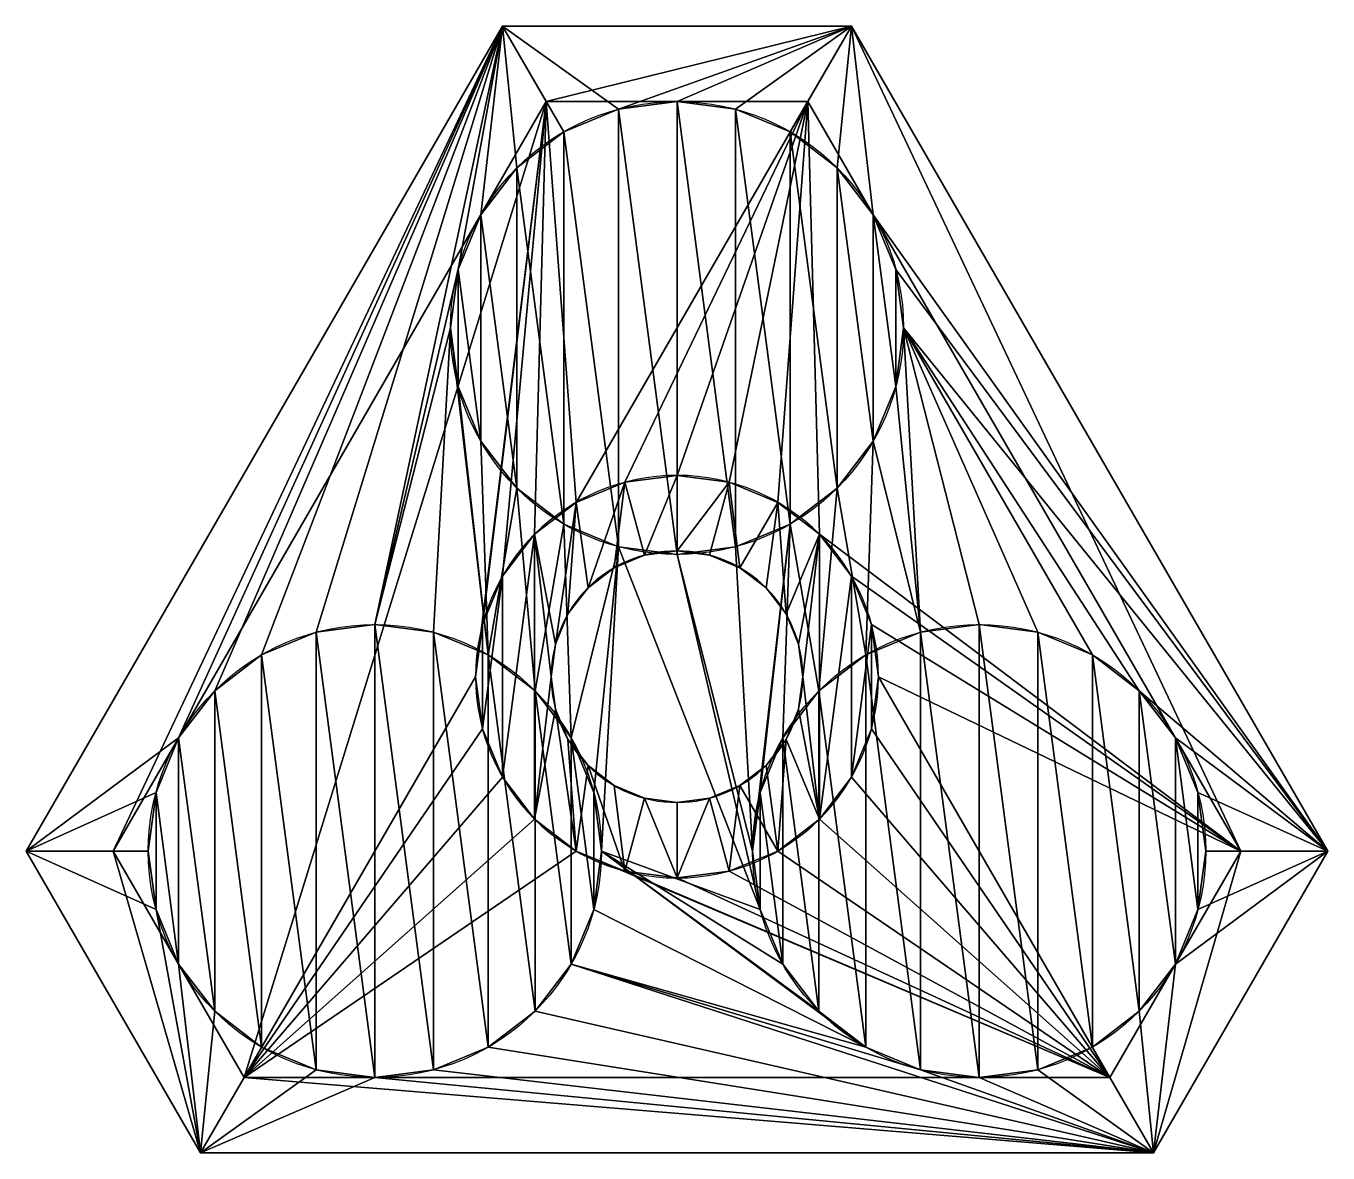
# Model space of a CAD drawing. Extents: x -25.9 to 25.9, y -18.9 to 25.9.
import ezdxf

# ---------------------------------------------------------------- set-up
doc = ezdxf.new("R2010")
doc.units = 0
doc.header["$MEASUREMENT"] = 0
doc.layers.get('0').update_dxf_attribs({"color": 13, "linetype": 'CONTINUOUS'})

# ---------------------------------------------------------------- blocks, each defined once
blk = doc.blocks.new('COMPONENT_1')
at = {"color": 0}
for p, q in [((18.928, 44.785), (0, 12)), ((18.928, 44.785), (0, 12)), ((18.928, 44.785, 24), (0, 12, 24)), ((18.928, 44.785, 24), (0, 12, 24)), ((32.785, 44.785), (18.928, 44.785)), ((32.785, 44.785), (18.928, 44.785)), ((18.928, 44.785), (18.928, 44.785, 24)), ((32.785, 44.785, 24), (18.928, 44.785, 24)), ((18.928, 44.785), (18.928, 44.785, 24)), ((32.785, 44.785, 24), (18.928, 44.785, 24)), ((51.713, 12), (32.785, 44.785)), ((32.785, 44.785), (32.785, 44.785, 24)), ((51.713, 12, 24), (32.785, 44.785, 24)), ((51.713, 12), (32.785, 44.785)), ((32.785, 44.785), (32.785, 44.785, 24)), ((51.713, 12, 24), (32.785, 44.785, 24)), ((3.464, 12), (20.66, 41.785)), ((3.464, 12), (20.66, 41.785)), ((3.464, 12, 21), (20.66, 41.785, 21)), ((3.464, 12, 21), (20.66, 41.785, 21)), ((20.66, 41.785), (31.053, 41.785)), ((20.66, 41.785), (20.66, 41.785, 21)), ((20.66, 41.785, 21), (31.053, 41.785, 21)), ((20.66, 41.785), (31.053, 41.785)), ((20.66, 41.785, 21), (31.053, 41.785, 21)), ((20.66, 41.785), (20.66, 41.785, 21)), ((23.527, 41.478, 24), (23.527, 41.478, 30)), ((23.527, 41.478, 24), (23.527, 41.478, 30)), ((25.856, 41.785, 24), (25.856, 41.785, 30)), ((25.856, 41.785, 24), (25.856, 41.785, 30)), ((28.186, 41.478, 24), (28.186, 41.478, 30)), ((28.186, 41.478, 24), (28.186, 41.478, 30)), ((31.053, 41.785), (48.249, 12)), ((31.053, 41.785, 21), (48.249, 12, 21)), ((31.053, 41.785), (48.249, 12)), ((31.053, 41.785, 21), (48.249, 12, 21)), ((31.053, 41.785), (31.053, 41.785, 21)), ((31.053, 41.785), (31.053, 41.785, 21)), ((21.356, 40.579, 24), (21.356, 40.579, 30)), ((21.356, 40.579, 24), (21.356, 40.579, 30)), ((30.356, 40.579, 24), (30.356, 40.579, 30)), ((30.356, 40.579, 24), (30.356, 40.579, 30)), ((19.492, 39.149, 24), (19.492, 39.149, 30)), ((19.492, 39.149, 24), (19.492, 39.149, 30)), ((32.22, 39.149, 24), (32.22, 39.149, 30)), ((32.22, 39.149, 24), (32.22, 39.149, 30)), ((18.062, 37.285, 24), (18.062, 37.285, 30)), ((18.062, 37.285, 24), (18.062, 37.285, 30)), ((33.651, 37.285, 24), (33.651, 37.285, 30)), ((33.651, 37.285, 24), (33.651, 37.285, 30)), ((17.163, 35.114, 24), (17.163, 35.114, 30)), ((17.163, 35.114, 24), (17.163, 35.114, 30)), ((34.55, 35.114, 24), (34.55, 35.114, 30)), ((34.55, 35.114, 24), (34.55, 35.114, 30)), ((16.856, 32.785, 24), (16.856, 32.785, 30)), ((16.856, 32.785, 24), (16.856, 32.785, 30)), ((34.856, 32.785, 24), (34.856, 32.785, 30)), ((34.856, 32.785, 24), (34.856, 32.785, 30)), ((17.163, 30.455, 24), (17.163, 30.455, 30)), ((17.163, 30.455, 24), (17.163, 30.455, 30)), ((34.55, 30.455, 24), (34.55, 30.455, 30)), ((34.55, 30.455, 24), (34.55, 30.455, 30)), ((18.062, 28.285, 24), (18.062, 28.285, 30)), ((18.062, 28.285, 24), (18.062, 28.285, 30)), ((33.651, 28.285, 24), (33.651, 28.285, 30)), ((33.651, 28.285, 24), (33.651, 28.285, 30)), ((25.856, 26.928), (25.856, 26.928, 21)), ((25.856, 26.928), (25.856, 26.928, 21)), ((19.492, 26.421, 24), (19.492, 26.421, 30)), ((19.492, 26.421, 24), (19.492, 26.421, 30)), ((23.786, 26.656), (23.786, 26.656, 21)), ((23.786, 26.656), (23.786, 26.656, 21)), ((27.927, 26.656), (27.927, 26.656, 21)), ((27.927, 26.656), (27.927, 26.656, 21)), ((32.22, 26.421, 24), (32.22, 26.421, 30)), ((32.22, 26.421, 24), (32.22, 26.421, 30)), ((29.856, 25.856), (29.856, 25.856, 21)), ((29.856, 25.856), (29.856, 25.856, 21)), ((21.856, 25.856), (21.856, 25.856, 21)), ((21.856, 25.856), (21.856, 25.856, 21)), ((21.356, 24.99, 24), (21.356, 24.99, 30)), ((21.356, 24.99, 24), (21.356, 24.99, 30)), ((30.356, 24.99, 24), (30.356, 24.99, 30)), ((30.356, 24.99, 24), (30.356, 24.99, 30)), ((20.2, 24.585), (20.2, 24.585, 21)), ((20.2, 24.585), (20.2, 24.585, 21)), ((31.513, 24.585), (31.513, 24.585, 21)), ((31.513, 24.585), (31.513, 24.585, 21)), ((23.527, 24.091, 24), (23.527, 24.091, 30)), ((23.527, 24.091, 24), (23.527, 24.091, 30)), ((25.856, 23.928), (25.856, 23.928, 21)), ((25.856, 23.928), (25.856, 23.928, 21)), ((28.186, 24.091, 24), (28.186, 24.091, 30)), ((28.186, 24.091, 24), (28.186, 24.091, 30)), ((24.562, 23.758), (24.562, 23.758, 21)), ((24.562, 23.758), (24.562, 23.758, 21)), ((25.856, 23.785, 24), (25.856, 23.785, 30)), ((25.856, 23.785, 24), (25.856, 23.785, 30)), ((27.151, 23.758), (27.151, 23.758, 21)), ((27.151, 23.758), (27.151, 23.758, 21)), ((18.928, 22.928), (18.928, 22.928, 21)), ((18.928, 22.928), (18.928, 22.928, 21)), ((23.356, 23.258), (23.356, 23.258, 21)), ((23.356, 23.258), (23.356, 23.258, 21)), ((28.356, 23.258), (28.356, 23.258, 21)), ((28.356, 23.258), (28.356, 23.258, 21)), ((32.785, 22.928), (32.785, 22.928, 21)), ((32.785, 22.928), (32.785, 22.928, 21)), ((22.321, 22.464), (22.321, 22.464, 21)), ((22.321, 22.464), (22.321, 22.464, 21)), ((29.392, 22.464), (29.392, 22.464, 21)), ((29.392, 22.464), (29.392, 22.464, 21)), ((21.526, 21.428), (21.526, 21.428, 21)), ((21.526, 21.428), (21.526, 21.428, 21)), ((30.187, 21.428), (30.187, 21.428, 21)), ((30.187, 21.428), (30.187, 21.428, 21)), ((11.527, 20.693, 24), (11.527, 20.693, 30)), ((11.527, 20.693, 24), (11.527, 20.693, 30)), ((13.856, 21, 24), (13.856, 21, 30)), ((13.856, 21, 24), (13.856, 21, 30)), ((16.186, 20.693, 24), (16.186, 20.693, 30)), ((16.186, 20.693, 24), (16.186, 20.693, 30)), ((18.129, 20.999), (18.129, 20.999, 21)), ((18.129, 20.999), (18.129, 20.999, 21)), ((33.584, 20.999), (33.584, 20.999, 21)), ((33.584, 20.999), (33.584, 20.999, 21)), ((35.527, 20.693, 24), (35.527, 20.693, 30)), ((35.527, 20.693, 24), (35.527, 20.693, 30)), ((37.856, 21, 24), (37.856, 21, 30)), ((37.856, 21, 24), (37.856, 21, 30)), ((40.186, 20.693, 24), (40.186, 20.693, 30)), ((40.186, 20.693, 24), (40.186, 20.693, 30)), ((21.027, 20.222), (21.027, 20.222, 21)), ((21.027, 20.222), (21.027, 20.222, 21)), ((30.686, 20.222), (30.686, 20.222, 21)), ((30.686, 20.222), (30.686, 20.222, 21)), ((9.356, 19.794, 24), (9.356, 19.794, 30)), ((9.356, 19.794, 24), (9.356, 19.794, 30)), ((18.356, 19.794, 24), (18.356, 19.794, 30)), ((18.356, 19.794, 24), (18.356, 19.794, 30)), ((33.356, 19.794, 24), (33.356, 19.794, 30)), ((33.356, 19.794, 24), (33.356, 19.794, 30)), ((42.356, 19.794, 24), (42.356, 19.794, 30)), ((42.356, 19.794, 24), (42.356, 19.794, 30)), ((17.856, 18.928), (17.856, 18.928, 21)), ((17.856, 18.928), (17.856, 18.928, 21)), ((20.856, 18.928), (20.856, 18.928, 21)), ((20.856, 18.928), (20.856, 18.928, 21)), ((30.856, 18.928), (30.856, 18.928, 21)), ((30.856, 18.928), (30.856, 18.928, 21)), ((33.856, 18.928), (33.856, 18.928, 21)), ((33.856, 18.928), (33.856, 18.928, 21)), ((7.492, 18.364, 24), (7.492, 18.364, 30)), ((7.492, 18.364, 24), (7.492, 18.364, 30)), ((20.22, 18.364, 24), (20.22, 18.364, 30)), ((20.22, 18.364, 24), (20.22, 18.364, 30)), ((31.492, 18.364, 24), (31.492, 18.364, 30)), ((31.492, 18.364, 24), (31.492, 18.364, 30)), ((44.22, 18.364, 24), (44.22, 18.364, 30)), ((44.22, 18.364, 24), (44.22, 18.364, 30)), ((21.027, 17.634), (21.027, 17.634, 21)), ((21.027, 17.634), (21.027, 17.634, 21)), ((30.686, 17.634), (30.686, 17.634, 21)), ((30.686, 17.634), (30.686, 17.634, 21)), ((18.129, 16.858), (18.129, 16.858, 21)), ((18.129, 16.858), (18.129, 16.858, 21)), ((33.584, 16.858), (33.584, 16.858, 21)), ((33.584, 16.858), (33.584, 16.858, 21)), ((6.062, 16.5, 24), (6.062, 16.5, 30)), ((6.062, 16.5, 24), (6.062, 16.5, 30)), ((21.526, 16.428), (21.526, 16.428, 21)), ((21.526, 16.428), (21.526, 16.428, 21)), ((21.651, 16.5, 24), (21.651, 16.5, 30)), ((21.651, 16.5, 24), (21.651, 16.5, 30)), ((30.062, 16.5, 24), (30.062, 16.5, 30)), ((30.062, 16.5, 24), (30.062, 16.5, 30)), ((30.187, 16.428), (30.187, 16.428, 21)), ((30.187, 16.428), (30.187, 16.428, 21)), ((45.651, 16.5, 24), (45.651, 16.5, 30)), ((45.651, 16.5, 24), (45.651, 16.5, 30)), ((22.321, 15.393), (22.321, 15.393, 21)), ((22.321, 15.393), (22.321, 15.393, 21)), ((29.392, 15.393), (29.392, 15.393, 21)), ((29.392, 15.393), (29.392, 15.393, 21)), ((18.928, 14.928), (18.928, 14.928, 21)), ((18.928, 14.928), (18.928, 14.928, 21)), ((23.356, 14.598), (23.356, 14.598, 21)), ((23.356, 14.598), (23.356, 14.598, 21)), ((28.356, 14.598), (28.356, 14.598, 21)), ((28.356, 14.598), (28.356, 14.598, 21)), ((32.785, 14.928), (32.785, 14.928, 21)), ((32.785, 14.928), (32.785, 14.928, 21)), ((5.163, 14.329, 24), (5.163, 14.329, 30)), ((5.163, 14.329, 24), (5.163, 14.329, 30)), ((22.55, 14.329, 24), (22.55, 14.329, 30)), ((22.55, 14.329, 24), (22.55, 14.329, 30)), ((24.562, 14.099), (24.562, 14.099, 21)), ((24.562, 14.099), (24.562, 14.099, 21)), ((27.151, 14.099), (27.151, 14.099, 21)), ((27.151, 14.099), (27.151, 14.099, 21)), ((29.163, 14.329, 24), (29.163, 14.329, 30)), ((29.163, 14.329, 24), (29.163, 14.329, 30)), ((46.55, 14.329, 24), (46.55, 14.329, 30)), ((46.55, 14.329, 24), (46.55, 14.329, 30)), ((25.856, 13.928), (25.856, 13.928, 21)), ((25.856, 13.928), (25.856, 13.928, 21)), ((20.2, 13.271), (20.2, 13.271, 21)), ((20.2, 13.271), (20.2, 13.271, 21)), ((31.513, 13.271), (31.513, 13.271, 21)), ((31.513, 13.271), (31.513, 13.271, 21)), ((0, 12), (6.928, 0)), ((0, 12), (0, 12, 24)), ((0, 12, 24), (6.928, 0, 24)), ((0, 12), (6.928, 0)), ((0, 12, 24), (6.928, 0, 24)), ((0, 12), (0, 12, 24)), ((8.66, 3), (3.464, 12)), ((3.464, 12), (3.464, 12, 21)), ((8.66, 3), (3.464, 12)), ((3.464, 12), (3.464, 12, 21)), ((8.66, 3, 21), (3.464, 12, 21)), ((8.66, 3, 21), (3.464, 12, 21)), ((4.856, 12, 24), (4.856, 12, 30)), ((4.856, 12, 24), (4.856, 12, 30)), ((21.856, 12), (21.856, 12, 21)), ((21.856, 12), (21.856, 12, 21)), ((22.856, 12, 24), (22.856, 12, 30)), ((22.856, 12, 24), (22.856, 12, 30)), ((28.856, 12, 24), (28.856, 12, 30)), ((28.856, 12, 24), (28.856, 12, 30)), ((29.856, 12), (29.856, 12, 21)), ((29.856, 12), (29.856, 12, 21)), ((48.249, 12), (43.053, 3)), ((48.249, 12, 21), (43.053, 3, 21)), ((48.249, 12), (43.053, 3)), ((48.249, 12, 21), (43.053, 3, 21)), ((44.785, 0), (51.713, 12)), ((44.785, 0, 24), (51.713, 12, 24)), ((44.785, 0), (51.713, 12)), ((44.785, 0, 24), (51.713, 12, 24)), ((46.856, 12, 24), (46.856, 12, 30)), ((46.856, 12, 24), (46.856, 12, 30)), ((48.249, 12), (48.249, 12, 21)), ((48.249, 12), (48.249, 12, 21)), ((51.713, 12), (51.713, 12, 24)), ((51.713, 12), (51.713, 12, 24)), ((23.786, 11.201), (23.786, 11.201, 21)), ((23.786, 11.201), (23.786, 11.201, 21)), ((25.856, 10.928), (25.856, 10.928, 21)), ((25.856, 10.928), (25.856, 10.928, 21)), ((27.927, 11.201), (27.927, 11.201, 21)), ((27.927, 11.201), (27.927, 11.201, 21)), ((5.163, 9.671, 24), (5.163, 9.671, 30)), ((5.163, 9.671, 24), (5.163, 9.671, 30)), ((22.55, 9.671, 24), (22.55, 9.671, 30)), ((22.55, 9.671, 24), (22.55, 9.671, 30)), ((29.163, 9.671, 24), (29.163, 9.671, 30)), ((29.163, 9.671, 24), (29.163, 9.671, 30)), ((46.55, 9.671, 24), (46.55, 9.671, 30)), ((46.55, 9.671, 24), (46.55, 9.671, 30)), ((6.062, 7.5, 24), (6.062, 7.5, 30)), ((6.062, 7.5, 24), (6.062, 7.5, 30)), ((21.651, 7.5, 24), (21.651, 7.5, 30)), ((21.651, 7.5, 24), (21.651, 7.5, 30)), ((30.062, 7.5, 24), (30.062, 7.5, 30)), ((30.062, 7.5, 24), (30.062, 7.5, 30)), ((45.651, 7.5, 24), (45.651, 7.5, 30)), ((45.651, 7.5, 24), (45.651, 7.5, 30)), ((7.492, 5.636, 24), (7.492, 5.636, 30)), ((7.492, 5.636, 24), (7.492, 5.636, 30)), ((20.22, 5.636, 24), (20.22, 5.636, 30)), ((20.22, 5.636, 24), (20.22, 5.636, 30)), ((31.492, 5.636, 24), (31.492, 5.636, 30)), ((31.492, 5.636, 24), (31.492, 5.636, 30)), ((44.22, 5.636, 24), (44.22, 5.636, 30)), ((44.22, 5.636, 24), (44.22, 5.636, 30)), ((9.356, 4.206, 24), (9.356, 4.206, 30)), ((9.356, 4.206, 24), (9.356, 4.206, 30)), ((18.356, 4.206, 24), (18.356, 4.206, 30)), ((18.356, 4.206, 24), (18.356, 4.206, 30)), ((33.356, 4.206, 24), (33.356, 4.206, 30)), ((33.356, 4.206, 24), (33.356, 4.206, 30)), ((42.356, 4.206, 24), (42.356, 4.206, 30)), ((42.356, 4.206, 24), (42.356, 4.206, 30)), ((11.527, 3.307, 24), (11.527, 3.307, 30)), ((11.527, 3.307, 24), (11.527, 3.307, 30)), ((16.186, 3.307, 24), (16.186, 3.307, 30)), ((16.186, 3.307, 24), (16.186, 3.307, 30)), ((35.527, 3.307, 24), (35.527, 3.307, 30)), ((35.527, 3.307, 24), (35.527, 3.307, 30)), ((40.186, 3.307, 24), (40.186, 3.307, 30)), ((40.186, 3.307, 24), (40.186, 3.307, 30)), ((43.053, 3), (8.66, 3)), ((8.66, 3), (8.66, 3, 21)), ((43.053, 3, 21), (8.66, 3, 21)), ((43.053, 3), (8.66, 3)), ((8.66, 3), (8.66, 3, 21)), ((43.053, 3, 21), (8.66, 3, 21)), ((13.856, 3, 24), (13.856, 3, 30)), ((13.856, 3, 24), (13.856, 3, 30)), ((37.856, 3, 24), (37.856, 3, 30)), ((37.856, 3, 24), (37.856, 3, 30)), ((43.053, 3), (43.053, 3, 21)), ((43.053, 3), (43.053, 3, 21)), ((6.928, 0), (44.785, 0)), ((6.928, 0, 24), (44.785, 0, 24)), ((6.928, 0), (6.928, 0, 24)), ((6.928, 0), (44.785, 0)), ((6.928, 0, 24), (44.785, 0, 24)), ((6.928, 0), (6.928, 0, 24)), ((44.785, 0), (44.785, 0, 24)), ((44.785, 0), (44.785, 0, 24))]:
    blk.add_line(p, q, dxfattribs=at)
for centre in [(25.856, 32.785, 24), (25.856, 32.785, 30), (25.856, 32.785, 24), (25.856, 32.785, 30), (25.856, 32.785, 24), (25.856, 32.785, 30), (25.856, 32.785, 24), (25.856, 32.785, 30), (25.856, 32.785, 24), (25.856, 32.785, 30), (25.856, 32.785, 24), (25.856, 32.785, 30), (25.856, 32.785, 24), (25.856, 32.785, 30), (25.856, 32.785, 24), (25.856, 32.785, 30), (25.856, 32.785, 24), (25.856, 32.785, 30), (25.856, 32.785, 24), (25.856, 32.785, 30), (25.856, 32.785, 24), (25.856, 32.785, 30), (25.856, 32.785, 24), (25.856, 32.785, 30), (25.856, 32.785, 24), (25.856, 32.785, 30), (25.856, 32.785, 24), (25.856, 32.785, 24), (25.856, 32.785, 30), (25.856, 32.785, 30), (25.856, 32.785, 24), (25.856, 32.785, 30), (25.856, 32.785, 24), (25.856, 32.785, 30), (25.856, 32.785, 24), (25.856, 32.785, 30), (25.856, 32.785, 24), (25.856, 32.785, 30), (25.856, 32.785, 24), (25.856, 32.785, 30), (25.856, 32.785, 24), (25.856, 32.785, 30), (25.856, 32.785, 24), (25.856, 32.785, 30), (25.856, 32.785, 24), (25.856, 32.785, 30), (25.856, 32.785, 24), (25.856, 32.785, 30), (25.856, 32.785, 24), (25.856, 32.785, 30), (13.856, 12, 24), (13.856, 12, 30), (13.856, 12, 24), (13.856, 12, 30), (13.856, 12, 24), (13.856, 12, 30), (13.856, 12, 24), (13.856, 12, 30), (13.856, 12, 24), (13.856, 12, 30), (13.856, 12, 24), (13.856, 12, 30), (13.856, 12, 24), (13.856, 12, 30), (13.856, 12, 24), (13.856, 12, 30), (13.856, 12, 24), (13.856, 12, 30), (13.856, 12, 24), (13.856, 12, 24), (13.856, 12, 30), (13.856, 12, 24), (13.856, 12, 30), (13.856, 12, 24), (13.856, 12, 30), (13.856, 12, 24), (13.856, 12, 30), (13.856, 12, 24), (13.856, 12, 30), (13.856, 12, 24), (13.856, 12, 30), (13.856, 12, 24), (13.856, 12, 30), (13.856, 12, 24), (13.856, 12, 30), (13.856, 12, 24), (13.856, 12, 30), (13.856, 12, 24), (13.856, 12, 30), (13.856, 12, 30), (13.856, 12, 24), (13.856, 12, 30), (13.856, 12, 24), (13.856, 12, 30), (13.856, 12, 24), (13.856, 12, 30), (13.856, 12, 24), (13.856, 12, 30), (13.856, 12, 24), (13.856, 12, 30), (37.856, 12, 24), (37.856, 12, 30), (37.856, 12, 24), (37.856, 12, 30), (37.856, 12, 24), (37.856, 12, 30), (37.856, 12, 24), (37.856, 12, 30), (37.856, 12, 24), (37.856, 12, 30), (37.856, 12, 24), (37.856, 12, 30), (37.856, 12, 24), (37.856, 12, 30), (37.856, 12, 30), (37.856, 12, 24), (37.856, 12, 30), (37.856, 12, 24), (37.856, 12, 30), (37.856, 12, 24), (37.856, 12, 24), (37.856, 12, 30), (37.856, 12, 24), (37.856, 12, 30), (37.856, 12, 24), (37.856, 12, 30), (37.856, 12, 24), (37.856, 12, 30), (37.856, 12, 24), (37.856, 12, 30), (37.856, 12, 24), (37.856, 12, 30), (37.856, 12, 24), (37.856, 12, 30), (37.856, 12, 24), (37.856, 12, 30), (37.856, 12, 24), (37.856, 12, 30), (37.856, 12, 24), (37.856, 12, 30), (37.856, 12, 24), (37.856, 12, 30), (37.856, 12, 24), (37.856, 12, 30), (37.856, 12, 24), (37.856, 12, 30), (37.856, 12, 24), (37.856, 12, 30), (37.856, 12, 24), (37.856, 12, 30)]:
    blk.add_circle(centre, 9, dxfattribs=at)
at = {"color": 0, "extrusion": (0, 0, -1)}
for centre, radius in [((-25.856, 18.928), 8), ((-25.856, 18.928, -21), 8), ((-25.856, 18.928), 8), ((-25.856, 18.928, -21), 8), ((-25.856, 18.928), 8), ((-25.856, 18.928, -21), 8), ((-25.856, 18.928), 8), ((-25.856, 18.928, -21), 8), ((-25.856, 18.928), 8), ((-25.856, 18.928, -21), 8), ((-25.856, 18.928), 8), ((-25.856, 18.928, -21), 8), ((-25.856, 18.928), 8), ((-25.856, 18.928, -21), 8), ((-25.856, 18.928), 8), ((-25.856, 18.928, -21), 8), ((-25.856, 18.928), 8), ((-25.856, 18.928, -21), 8), ((-25.856, 18.928), 8), ((-25.856, 18.928, -21), 8), ((-25.856, 18.928), 8), ((-25.856, 18.928, -21), 8), ((-25.856, 18.928), 8), ((-25.856, 18.928, -21), 8), ((-25.856, 18.928), 8), ((-25.856, 18.928, -21), 8), ((-25.856, 18.928), 8), ((-25.856, 18.928, -21), 8), ((-25.856, 18.928), 8), ((-25.856, 18.928, -21), 8), ((-25.856, 18.928), 8), ((-25.856, 18.928, -21), 8), ((-25.856, 18.928), 8), ((-25.856, 18.928, -21), 8), ((-25.856, 18.928), 8), ((-25.856, 18.928, -21), 8), ((-25.856, 18.928), 8), ((-25.856, 18.928, -21), 8), ((-25.856, 18.928), 8), ((-25.856, 18.928, -21), 8), ((-25.856, 18.928), 8), ((-25.856, 18.928, -21), 8), ((-25.856, 18.928), 8), ((-25.856, 18.928, -21), 8), ((-25.856, 18.928), 8), ((-25.856, 18.928, -21), 8), ((-25.856, 18.928), 8), ((-25.856, 18.928, -21), 8), ((-25.856, 18.928), 8), ((-25.856, 18.928, -21), 8), ((-25.856, 18.928), 5), ((-25.856, 18.928, -21), 5), ((-25.856, 18.928), 5), ((-25.856, 18.928, -21), 5), ((-25.856, 18.928), 5), ((-25.856, 18.928, -21), 5), ((-25.856, 18.928), 5), ((-25.856, 18.928, -21), 5), ((-25.856, 18.928), 5), ((-25.856, 18.928, -21), 5), ((-25.856, 18.928), 5), ((-25.856, 18.928, -21), 5), ((-25.856, 18.928), 5), ((-25.856, 18.928, -21), 5), ((-25.856, 18.928), 5), ((-25.856, 18.928, -21), 5), ((-25.856, 18.928), 5), ((-25.856, 18.928, -21), 5), ((-25.856, 18.928), 5), ((-25.856, 18.928, -21), 5), ((-25.856, 18.928), 5), ((-25.856, 18.928, -21), 5), ((-25.856, 18.928), 5), ((-25.856, 18.928, -21), 5), ((-25.856, 18.928), 5), ((-25.856, 18.928, -21), 5), ((-25.856, 18.928), 5), ((-25.856, 18.928, -21), 5), ((-25.856, 18.928), 5), ((-25.856, 18.928, -21), 5), ((-25.856, 18.928), 5), ((-25.856, 18.928), 5), ((-25.856, 18.928, -21), 5), ((-25.856, 18.928), 5), ((-25.856, 18.928, -21), 5), ((-25.856, 18.928), 5), ((-25.856, 18.928, -21), 5), ((-25.856, 18.928), 5), ((-25.856, 18.928, -21), 5), ((-25.856, 18.928), 5), ((-25.856, 18.928, -21), 5), ((-25.856, 18.928), 5), ((-25.856, 18.928, -21), 5), ((-25.856, 18.928), 5), ((-25.856, 18.928, -21), 5), ((-25.856, 18.928), 5), ((-25.856, 18.928, -21), 5), ((-25.856, 18.928), 5), ((-25.856, 18.928, -21), 5)]:
    blk.add_circle(centre, radius, dxfattribs=at)
at = {"color": 0}
mesh = blk.add_polyface(dxfattribs=at)
corners = [(18.928, 44.785), (3.464, 12), (0, 12), (20.66, 41.785), (32.785, 44.785), (31.053, 41.785), (48.249, 12), (51.713, 12), (6.928, 0), (8.66, 3), (44.785, 0), (43.053, 3)]
mesh.append_faces([[corners[k] for k in face] for face in [(0, 1, 2), (1, 0, 3), (3, 4, 5), (5, 4, 6), (8, 9, 10), (10, 6, 7)]], dxfattribs={"vtx0": -1, "vtx1": -1, "color": 0})
mesh.append_faces([[corners[k] for k in face] for face in [(3, 0, 4), (6, 4, 7), (1, 8, 2), (8, 1, 9), (10, 9, 11), (10, 11, 6)]], dxfattribs={"vtx0": -1, "vtx2": -1, "color": 0})
mesh = blk.add_polyface(dxfattribs=at)
corners = [(18.928, 44.785, 24), (0, 12), (0, 12, 24), (18.928, 44.785)]
mesh.append_faces([[corners[k] for k in face] for face in [(0, 1, 2), (1, 0, 3)]], dxfattribs={"vtx0": -1, "color": 0})
mesh = blk.add_polyface(dxfattribs=at)
corners = [(18.356, 19.794, 24), (16.856, 32.785, 24), (16.186, 20.693, 24), (17.163, 30.455, 24), (18.062, 28.285, 24), (19.492, 26.421, 24), (20.22, 18.364, 24), (21.356, 24.99, 24), (21.651, 16.5, 24), (23.527, 24.091, 24), (22.55, 14.329, 24), (22.856, 12, 24), (28.856, 12, 24), (30.356, 24.99, 24), (28.186, 24.091, 24), (29.163, 14.329, 24), (30.062, 16.5, 24), (31.492, 18.364, 24), (32.22, 26.421, 24), (33.356, 19.794, 24), (33.651, 28.285, 24), (35.527, 20.693, 24), (34.55, 30.455, 24), (34.856, 32.785, 24), (0, 12, 24), (5.163, 9.671, 24), (4.856, 12, 24), (6.928, 0, 24), (6.062, 7.5, 24), (7.492, 5.636, 24), (9.356, 4.206, 24), (11.527, 3.307, 24), (13.856, 3, 24), (44.785, 0, 24), (16.186, 3.307, 24), (18.356, 4.206, 24), (20.22, 5.636, 24), (21.651, 7.5, 24), (35.527, 3.307, 24), (33.356, 4.206, 24), (22.55, 9.671, 24), (31.492, 5.636, 24), (30.062, 7.5, 24), (29.163, 9.671, 24), (25.856, 23.785, 24), (37.856, 3, 24), (40.186, 3.307, 24), (42.356, 4.206, 24), (44.22, 5.636, 24), (45.651, 7.5, 24), (51.713, 12, 24), (46.55, 9.671, 24), (46.856, 12, 24), (6.062, 16.5, 24), (18.928, 44.785, 24), (5.163, 14.329, 24), (7.492, 18.364, 24), (9.356, 19.794, 24), (11.527, 20.693, 24), (13.856, 21, 24), (17.163, 35.114, 24), (18.062, 37.285, 24), (19.492, 39.149, 24), (21.356, 40.579, 24), (23.527, 41.478, 24), (32.785, 44.785, 24), (25.856, 41.785, 24), (28.186, 41.478, 24), (30.356, 40.579, 24), (32.22, 39.149, 24), (33.651, 37.285, 24), (34.55, 35.114, 24), (44.22, 18.364, 24), (42.356, 19.794, 24), (40.186, 20.693, 24), (37.856, 21, 24), (45.651, 16.5, 24), (46.55, 14.329, 24)]
mesh.append_faces([[corners[k] for k in face] for face in [(0, 1, 2), (1, 0, 3), (3, 0, 4), (4, 0, 5), (5, 6, 7), (7, 8, 9), (13, 17, 18), (18, 19, 20), (20, 21, 22), (22, 21, 23), (25, 27, 28), (28, 27, 29), (29, 27, 30), (30, 27, 31), (31, 27, 32), (32, 33, 34), (34, 33, 35), (35, 33, 36), (36, 33, 37), (37, 39, 40), (40, 39, 11), (9, 43, 44), (44, 12, 14), (38, 33, 45), (45, 33, 46), (46, 33, 47), (47, 33, 48), (48, 33, 49), (49, 50, 51), (51, 50, 52), (24, 53, 54), (53, 24, 55), (55, 24, 26), (60, 59, 1), (54, 64, 65), (65, 70, 50), (72, 23, 73), (73, 23, 74), (74, 23, 75), (75, 23, 21)]], dxfattribs={"vtx0": -1, "vtx1": -1, "color": 0})
mesh.append_faces([[corners[k] for k in face] for face in [(37, 33, 38), (11, 43, 9), (54, 59, 60), (50, 23, 72)]], dxfattribs={"vtx0": -1, "vtx1": -1, "vtx2": -1, "color": 0})
mesh.append_faces([[corners[k] for k in face] for face in [(5, 0, 6), (7, 6, 8), (9, 8, 10), (9, 10, 11), (12, 13, 14), (13, 12, 15), (13, 15, 16), (13, 16, 17), (18, 17, 19), (20, 19, 21), (24, 25, 26), (25, 24, 27), (32, 27, 33), (37, 38, 39), (11, 39, 41), (11, 41, 42), (11, 42, 43), (44, 43, 12), (49, 33, 50), (54, 53, 56), (54, 56, 57), (54, 57, 58), (54, 58, 59), (1, 59, 2), (54, 60, 61), (54, 61, 62), (54, 62, 63), (54, 63, 64), (65, 64, 66), (65, 66, 67), (65, 67, 68), (65, 68, 69), (65, 69, 70), (50, 70, 71), (50, 71, 23), (50, 72, 76), (50, 76, 77), (50, 77, 52)]], dxfattribs={"vtx0": -1, "vtx2": -1, "color": 0})
mesh = blk.add_polyface(dxfattribs=at)
corners = [(18.928, 44.785, 24), (32.785, 44.785), (18.928, 44.785), (32.785, 44.785, 24)]
mesh.append_faces([[corners[k] for k in face] for face in [(0, 1, 2), (1, 0, 3)]], dxfattribs={"vtx0": -1, "color": 0})
mesh = blk.add_polyface(dxfattribs=at)
corners = [(32.785, 44.785), (51.713, 12, 24), (51.713, 12), (32.785, 44.785, 24)]
mesh.append_faces([[corners[k] for k in face] for face in [(0, 1, 2), (1, 0, 3)]], dxfattribs={"vtx0": -1, "color": 0})
mesh = blk.add_polyface(dxfattribs=at)
corners = [(20.66, 41.785), (3.464, 12, 21), (3.464, 12), (20.66, 41.785, 21)]
mesh.append_faces([[corners[k] for k in face] for face in [(0, 1, 2), (1, 0, 3)]], dxfattribs={"vtx0": -1, "color": 0})
mesh = blk.add_polyface(dxfattribs=at)
corners = [(20.66, 41.785, 21), (8.66, 3, 21), (3.464, 12, 21), (17.856, 18.928, 21), (18.129, 20.999, 21), (18.928, 22.928, 21), (20.2, 24.585, 21), (21.856, 25.856, 21), (31.053, 41.785, 21), (23.786, 26.656, 21), (25.856, 26.928, 21), (27.927, 26.656, 21), (29.856, 25.856, 21), (31.513, 24.585, 21), (48.249, 12, 21), (32.785, 22.928, 21), (33.584, 20.999, 21), (33.856, 18.928, 21), (43.053, 3, 21), (21.856, 12, 21), (20.2, 13.271, 21), (18.928, 14.928, 21), (18.129, 16.858, 21), (23.786, 11.201, 21), (25.856, 10.928, 21), (27.927, 11.201, 21), (29.856, 12, 21), (31.513, 13.271, 21), (32.785, 14.928, 21), (33.584, 16.858, 21)]
mesh.append_faces([[corners[k] for k in face] for face in [(0, 1, 2)]], dxfattribs={"vtx0": -1, "color": 0})
mesh.append_faces([[corners[k] for k in face] for face in [(3, 0, 4), (4, 0, 5), (5, 0, 6), (6, 0, 7), (7, 8, 9), (9, 8, 10), (10, 8, 11), (11, 8, 12), (12, 8, 13), (13, 14, 15), (15, 14, 16), (16, 14, 17), (1, 19, 18), (19, 1, 20), (20, 1, 21), (21, 1, 22), (22, 1, 3)]], dxfattribs={"vtx0": -1, "vtx1": -1, "color": 0})
mesh.append_faces([[corners[k] for k in face] for face in [(1, 0, 3)]], dxfattribs={"vtx0": -1, "vtx1": -1, "vtx2": -1, "color": 0})
mesh.append_faces([[corners[k] for k in face] for face in [(7, 0, 8), (13, 8, 14), (17, 14, 18), (18, 19, 23), (18, 23, 24), (18, 24, 25), (18, 25, 26), (18, 26, 27), (18, 27, 28), (18, 28, 29), (18, 29, 17)]], dxfattribs={"vtx0": -1, "vtx2": -1, "color": 0})
mesh = blk.add_polyface(dxfattribs=at)
corners = [(17.163, 30.455, 30), (17.163, 35.114, 30), (16.856, 32.785, 30), (18.062, 28.285, 30), (18.062, 37.285, 30), (19.492, 26.421, 30), (19.492, 39.149, 30), (21.356, 24.99, 30), (21.356, 40.579, 30), (23.527, 24.091, 30), (23.527, 41.478, 30), (25.856, 23.785, 30), (25.856, 41.785, 30), (28.186, 24.091, 30), (28.186, 41.478, 30), (30.356, 24.99, 30), (30.356, 40.579, 30), (32.22, 26.421, 30), (32.22, 39.149, 30), (33.651, 28.285, 30), (33.651, 37.285, 30), (34.55, 30.455, 30), (34.55, 35.114, 30), (34.856, 32.785, 30)]
mesh.append_faces([[corners[k] for k in face] for face in [(0, 1, 2), (22, 21, 23)]], dxfattribs={"vtx0": -1, "color": 0})
mesh.append_faces([[corners[k] for k in face] for face in [(1, 3, 4), (4, 5, 6), (6, 7, 8), (8, 9, 10), (10, 11, 12), (12, 13, 14), (14, 15, 16), (16, 17, 18), (18, 19, 20), (20, 21, 22)]], dxfattribs={"vtx0": -1, "vtx1": -1, "color": 0})
mesh.append_faces([[corners[k] for k in face] for face in [(1, 0, 3), (4, 3, 5), (6, 5, 7), (8, 7, 9), (10, 9, 11), (12, 11, 13), (14, 13, 15), (16, 15, 17), (18, 17, 19), (20, 19, 21)]], dxfattribs={"vtx0": -1, "vtx2": -1, "color": 0})
mesh = blk.add_polyface(dxfattribs=at)
corners = [(31.053, 41.785, 21), (20.66, 41.785), (31.053, 41.785), (20.66, 41.785, 21)]
mesh.append_faces([[corners[k] for k in face] for face in [(0, 1, 2), (1, 0, 3)]], dxfattribs={"vtx0": -1, "color": 0})
mesh = blk.add_polyface(dxfattribs=at)
corners = [(21.356, 40.579, 30), (23.527, 41.478, 24), (21.356, 40.579, 24), (23.527, 41.478, 30)]
mesh.append_faces([[corners[k] for k in face] for face in [(0, 1, 2), (1, 0, 3)]], dxfattribs={"vtx0": -1, "color": 0})
mesh = blk.add_polyface(dxfattribs=at)
corners = [(23.527, 41.478, 30), (25.856, 41.785, 24), (23.527, 41.478, 24), (25.856, 41.785, 30)]
mesh.append_faces([[corners[k] for k in face] for face in [(0, 1, 2), (1, 0, 3)]], dxfattribs={"vtx0": -1, "color": 0})
mesh = blk.add_polyface(dxfattribs=at)
corners = [(25.856, 41.785, 30), (28.186, 41.478, 24), (25.856, 41.785, 24), (28.186, 41.478, 30)]
mesh.append_faces([[corners[k] for k in face] for face in [(0, 1, 2), (1, 0, 3)]], dxfattribs={"vtx0": -1, "color": 0})
mesh = blk.add_polyface(dxfattribs=at)
corners = [(28.186, 41.478, 30), (30.356, 40.579, 24), (28.186, 41.478, 24), (30.356, 40.579, 30)]
mesh.append_faces([[corners[k] for k in face] for face in [(0, 1, 2), (1, 0, 3)]], dxfattribs={"vtx0": -1, "color": 0})
mesh = blk.add_polyface(dxfattribs=at)
corners = [(31.053, 41.785, 21), (48.249, 12), (48.249, 12, 21), (31.053, 41.785)]
mesh.append_faces([[corners[k] for k in face] for face in [(0, 1, 2), (1, 0, 3)]], dxfattribs={"vtx0": -1, "color": 0})
mesh = blk.add_polyface(dxfattribs=at)
corners = [(19.492, 39.149, 30), (21.356, 40.579, 24), (19.492, 39.149, 24), (21.356, 40.579, 30)]
mesh.append_faces([[corners[k] for k in face] for face in [(0, 1, 2), (1, 0, 3)]], dxfattribs={"vtx0": -1, "color": 0})
mesh = blk.add_polyface(dxfattribs=at)
corners = [(30.356, 40.579, 30), (32.22, 39.149, 24), (30.356, 40.579, 24), (32.22, 39.149, 30)]
mesh.append_faces([[corners[k] for k in face] for face in [(0, 1, 2), (1, 0, 3)]], dxfattribs={"vtx0": -1, "color": 0})
mesh = blk.add_polyface(dxfattribs=at)
corners = [(19.492, 39.149, 30), (18.062, 37.285, 24), (18.062, 37.285, 30), (19.492, 39.149, 24)]
mesh.append_faces([[corners[k] for k in face] for face in [(0, 1, 2), (1, 0, 3)]], dxfattribs={"vtx0": -1, "color": 0})
mesh = blk.add_polyface(dxfattribs=at)
corners = [(32.22, 39.149, 24), (33.651, 37.285, 30), (33.651, 37.285, 24), (32.22, 39.149, 30)]
mesh.append_faces([[corners[k] for k in face] for face in [(0, 1, 2), (1, 0, 3)]], dxfattribs={"vtx0": -1, "color": 0})
mesh = blk.add_polyface(dxfattribs=at)
corners = [(18.062, 37.285, 30), (17.163, 35.114, 24), (17.163, 35.114, 30), (18.062, 37.285, 24)]
mesh.append_faces([[corners[k] for k in face] for face in [(0, 1, 2), (1, 0, 3)]], dxfattribs={"vtx0": -1, "color": 0})
mesh = blk.add_polyface(dxfattribs=at)
corners = [(33.651, 37.285, 24), (34.55, 35.114, 30), (34.55, 35.114, 24), (33.651, 37.285, 30)]
mesh.append_faces([[corners[k] for k in face] for face in [(0, 1, 2), (1, 0, 3)]], dxfattribs={"vtx0": -1, "color": 0})
mesh = blk.add_polyface(dxfattribs=at)
corners = [(17.163, 35.114, 30), (16.856, 32.785, 24), (16.856, 32.785, 30), (17.163, 35.114, 24)]
mesh.append_faces([[corners[k] for k in face] for face in [(0, 1, 2), (1, 0, 3)]], dxfattribs={"vtx0": -1, "color": 0})
mesh = blk.add_polyface(dxfattribs=at)
corners = [(34.55, 35.114, 24), (34.856, 32.785, 30), (34.856, 32.785, 24), (34.55, 35.114, 30)]
mesh.append_faces([[corners[k] for k in face] for face in [(0, 1, 2), (1, 0, 3)]], dxfattribs={"vtx0": -1, "color": 0})
mesh = blk.add_polyface(dxfattribs=at)
corners = [(16.856, 32.785, 30), (17.163, 30.455, 24), (17.163, 30.455, 30), (16.856, 32.785, 24)]
mesh.append_faces([[corners[k] for k in face] for face in [(0, 1, 2), (1, 0, 3)]], dxfattribs={"vtx0": -1, "color": 0})
mesh = blk.add_polyface(dxfattribs=at)
corners = [(34.856, 32.785, 24), (34.55, 30.455, 30), (34.55, 30.455, 24), (34.856, 32.785, 30)]
mesh.append_faces([[corners[k] for k in face] for face in [(0, 1, 2), (1, 0, 3)]], dxfattribs={"vtx0": -1, "color": 0})
mesh = blk.add_polyface(dxfattribs=at)
corners = [(17.163, 30.455, 30), (18.062, 28.285, 24), (18.062, 28.285, 30), (17.163, 30.455, 24)]
mesh.append_faces([[corners[k] for k in face] for face in [(0, 1, 2), (1, 0, 3)]], dxfattribs={"vtx0": -1, "color": 0})
mesh = blk.add_polyface(dxfattribs=at)
corners = [(34.55, 30.455, 24), (33.651, 28.285, 30), (33.651, 28.285, 24), (34.55, 30.455, 30)]
mesh.append_faces([[corners[k] for k in face] for face in [(0, 1, 2), (1, 0, 3)]], dxfattribs={"vtx0": -1, "color": 0})
mesh = blk.add_polyface(dxfattribs=at)
corners = [(18.062, 28.285, 30), (19.492, 26.421, 24), (19.492, 26.421, 30), (18.062, 28.285, 24)]
mesh.append_faces([[corners[k] for k in face] for face in [(0, 1, 2), (1, 0, 3)]], dxfattribs={"vtx0": -1, "color": 0})
mesh = blk.add_polyface(dxfattribs=at)
corners = [(33.651, 28.285, 24), (32.22, 26.421, 30), (32.22, 26.421, 24), (33.651, 28.285, 30)]
mesh.append_faces([[corners[k] for k in face] for face in [(0, 1, 2), (1, 0, 3)]], dxfattribs={"vtx0": -1, "color": 0})
mesh = blk.add_polyface(dxfattribs=at)
corners = [(18.129, 20.999), (18.129, 16.858), (17.856, 18.928), (18.928, 22.928), (18.928, 14.928), (20.2, 24.585), (20.2, 13.271), (20.856, 18.928), (21.027, 20.222), (21.856, 25.856), (21.526, 21.428), (22.321, 22.464), (23.786, 26.656), (23.356, 23.258), (24.562, 23.758), (25.856, 26.928), (25.856, 23.928), (27.927, 26.656), (27.151, 23.758), (28.356, 23.258), (29.856, 25.856), (29.392, 22.464), (30.187, 21.428), (31.513, 24.585), (30.686, 20.222), (30.856, 18.928), (21.027, 17.634), (21.856, 12), (21.526, 16.428), (22.321, 15.393), (23.786, 11.201), (23.356, 14.598), (24.562, 14.099), (25.856, 10.928), (25.856, 13.928), (27.151, 14.099), (27.927, 11.201), (28.356, 14.598), (29.856, 12), (29.392, 15.393), (30.187, 16.428), (31.513, 13.271), (30.686, 17.634), (32.785, 22.928), (32.785, 14.928), (33.584, 20.999), (33.584, 16.858), (33.856, 18.928)]
mesh.append_faces([[corners[k] for k in face] for face in [(0, 1, 2), (46, 45, 47)]], dxfattribs={"vtx0": -1, "color": 0})
mesh.append_faces([[corners[k] for k in face] for face in [(1, 3, 4), (4, 5, 6), (7, 5, 8), (8, 9, 10), (10, 9, 11), (11, 12, 13), (13, 12, 14), (14, 15, 16), (16, 17, 18), (18, 17, 19), (19, 20, 21), (21, 20, 22), (22, 23, 24), (24, 23, 25), (6, 26, 27), (26, 6, 7), (27, 29, 30), (30, 32, 33), (33, 35, 36), (36, 37, 38), (38, 40, 41), (41, 43, 44), (44, 45, 46)]], dxfattribs={"vtx0": -1, "vtx1": -1, "color": 0})
mesh.append_faces([[corners[k] for k in face] for face in [(6, 5, 7), (41, 25, 23)]], dxfattribs={"vtx0": -1, "vtx1": -1, "vtx2": -1, "color": 0})
mesh.append_faces([[corners[k] for k in face] for face in [(1, 0, 3), (4, 3, 5), (8, 5, 9), (11, 9, 12), (14, 12, 15), (16, 15, 17), (19, 17, 20), (22, 20, 23), (27, 26, 28), (27, 28, 29), (30, 29, 31), (30, 31, 32), (33, 32, 34), (33, 34, 35), (36, 35, 37), (38, 37, 39), (38, 39, 40), (41, 40, 42), (41, 42, 25), (41, 23, 43), (44, 43, 45)]], dxfattribs={"vtx0": -1, "vtx2": -1, "color": 0})
mesh = blk.add_polyface(dxfattribs=at)
corners = [(23.786, 26.656, 21), (25.856, 26.928), (23.786, 26.656), (25.856, 26.928, 21)]
mesh.append_faces([[corners[k] for k in face] for face in [(0, 1, 2), (1, 0, 3)]], dxfattribs={"vtx0": -1, "color": 0})
mesh = blk.add_polyface(dxfattribs=at)
corners = [(25.856, 26.928, 21), (27.927, 26.656), (25.856, 26.928), (27.927, 26.656, 21)]
mesh.append_faces([[corners[k] for k in face] for face in [(0, 1, 2), (1, 0, 3)]], dxfattribs={"vtx0": -1, "color": 0})
mesh = blk.add_polyface(dxfattribs=at)
corners = [(21.356, 24.99, 30), (19.492, 26.421, 24), (21.356, 24.99, 24), (19.492, 26.421, 30)]
mesh.append_faces([[corners[k] for k in face] for face in [(0, 1, 2), (1, 0, 3)]], dxfattribs={"vtx0": -1, "color": 0})
mesh = blk.add_polyface(dxfattribs=at)
corners = [(21.856, 25.856, 21), (23.786, 26.656), (21.856, 25.856), (23.786, 26.656, 21)]
mesh.append_faces([[corners[k] for k in face] for face in [(0, 1, 2), (1, 0, 3)]], dxfattribs={"vtx0": -1, "color": 0})
mesh = blk.add_polyface(dxfattribs=at)
corners = [(27.927, 26.656, 21), (29.856, 25.856), (27.927, 26.656), (29.856, 25.856, 21)]
mesh.append_faces([[corners[k] for k in face] for face in [(0, 1, 2), (1, 0, 3)]], dxfattribs={"vtx0": -1, "color": 0})
mesh = blk.add_polyface(dxfattribs=at)
corners = [(32.22, 26.421, 30), (30.356, 24.99, 24), (32.22, 26.421, 24), (30.356, 24.99, 30)]
mesh.append_faces([[corners[k] for k in face] for face in [(0, 1, 2), (1, 0, 3)]], dxfattribs={"vtx0": -1, "color": 0})
mesh = blk.add_polyface(dxfattribs=at)
corners = [(29.856, 25.856, 21), (31.513, 24.585), (29.856, 25.856), (31.513, 24.585, 21)]
mesh.append_faces([[corners[k] for k in face] for face in [(0, 1, 2), (1, 0, 3)]], dxfattribs={"vtx0": -1, "color": 0})
mesh = blk.add_polyface(dxfattribs=at)
corners = [(20.2, 24.585, 21), (21.856, 25.856), (20.2, 24.585), (21.856, 25.856, 21)]
mesh.append_faces([[corners[k] for k in face] for face in [(0, 1, 2), (1, 0, 3)]], dxfattribs={"vtx0": -1, "color": 0})
mesh = blk.add_polyface(dxfattribs=at)
corners = [(23.527, 24.091, 30), (21.356, 24.99, 24), (23.527, 24.091, 24), (21.356, 24.99, 30)]
mesh.append_faces([[corners[k] for k in face] for face in [(0, 1, 2), (1, 0, 3)]], dxfattribs={"vtx0": -1, "color": 0})
mesh = blk.add_polyface(dxfattribs=at)
corners = [(30.356, 24.99, 30), (28.186, 24.091, 24), (30.356, 24.99, 24), (28.186, 24.091, 30)]
mesh.append_faces([[corners[k] for k in face] for face in [(0, 1, 2), (1, 0, 3)]], dxfattribs={"vtx0": -1, "color": 0})
mesh = blk.add_polyface(dxfattribs=at)
corners = [(20.2, 24.585, 21), (18.928, 22.928), (18.928, 22.928, 21), (20.2, 24.585)]
mesh.append_faces([[corners[k] for k in face] for face in [(0, 1, 2), (1, 0, 3)]], dxfattribs={"vtx0": -1, "color": 0})
mesh = blk.add_polyface(dxfattribs=at)
corners = [(31.513, 24.585), (32.785, 22.928, 21), (32.785, 22.928), (31.513, 24.585, 21)]
mesh.append_faces([[corners[k] for k in face] for face in [(0, 1, 2), (1, 0, 3)]], dxfattribs={"vtx0": -1, "color": 0})
mesh = blk.add_polyface(dxfattribs=at)
corners = [(25.856, 23.785, 30), (23.527, 24.091, 24), (25.856, 23.785, 24), (23.527, 24.091, 30)]
mesh.append_faces([[corners[k] for k in face] for face in [(0, 1, 2), (1, 0, 3)]], dxfattribs={"vtx0": -1, "color": 0})
mesh = blk.add_polyface(dxfattribs=at)
corners = [(25.856, 23.928, 21), (24.562, 23.758), (25.856, 23.928), (24.562, 23.758, 21)]
mesh.append_faces([[corners[k] for k in face] for face in [(0, 1, 2), (1, 0, 3)]], dxfattribs={"vtx0": -1, "color": 0})
mesh = blk.add_polyface(dxfattribs=at)
corners = [(28.186, 24.091, 30), (25.856, 23.785, 24), (28.186, 24.091, 24), (25.856, 23.785, 30)]
mesh.append_faces([[corners[k] for k in face] for face in [(0, 1, 2), (1, 0, 3)]], dxfattribs={"vtx0": -1, "color": 0})
mesh = blk.add_polyface(dxfattribs=at)
corners = [(27.151, 23.758, 21), (25.856, 23.928), (27.151, 23.758), (25.856, 23.928, 21)]
mesh.append_faces([[corners[k] for k in face] for face in [(0, 1, 2), (1, 0, 3)]], dxfattribs={"vtx0": -1, "color": 0})
mesh = blk.add_polyface(dxfattribs=at)
corners = [(24.562, 23.758, 21), (23.356, 23.258), (24.562, 23.758), (23.356, 23.258, 21)]
mesh.append_faces([[corners[k] for k in face] for face in [(0, 1, 2), (1, 0, 3)]], dxfattribs={"vtx0": -1, "color": 0})
mesh = blk.add_polyface(dxfattribs=at)
corners = [(28.356, 23.258, 21), (27.151, 23.758), (28.356, 23.258), (27.151, 23.758, 21)]
mesh.append_faces([[corners[k] for k in face] for face in [(0, 1, 2), (1, 0, 3)]], dxfattribs={"vtx0": -1, "color": 0})
mesh = blk.add_polyface(dxfattribs=at)
corners = [(18.928, 22.928, 21), (18.129, 20.999), (18.129, 20.999, 21), (18.928, 22.928)]
mesh.append_faces([[corners[k] for k in face] for face in [(0, 1, 2), (1, 0, 3)]], dxfattribs={"vtx0": -1, "color": 0})
mesh = blk.add_polyface(dxfattribs=at)
corners = [(23.356, 23.258, 21), (22.321, 22.464), (23.356, 23.258), (22.321, 22.464, 21)]
mesh.append_faces([[corners[k] for k in face] for face in [(0, 1, 2), (1, 0, 3)]], dxfattribs={"vtx0": -1, "color": 0})
mesh = blk.add_polyface(dxfattribs=at)
corners = [(29.392, 22.464, 21), (28.356, 23.258), (29.392, 22.464), (28.356, 23.258, 21)]
mesh.append_faces([[corners[k] for k in face] for face in [(0, 1, 2), (1, 0, 3)]], dxfattribs={"vtx0": -1, "color": 0})
mesh = blk.add_polyface(dxfattribs=at)
corners = [(32.785, 22.928), (33.584, 20.999, 21), (33.584, 20.999), (32.785, 22.928, 21)]
mesh.append_faces([[corners[k] for k in face] for face in [(0, 1, 2), (1, 0, 3)]], dxfattribs={"vtx0": -1, "color": 0})
mesh = blk.add_polyface(dxfattribs=at)
corners = [(22.321, 22.464), (21.526, 21.428, 21), (21.526, 21.428), (22.321, 22.464, 21)]
mesh.append_faces([[corners[k] for k in face] for face in [(0, 1, 2), (1, 0, 3)]], dxfattribs={"vtx0": -1, "color": 0})
mesh = blk.add_polyface(dxfattribs=at)
corners = [(29.392, 22.464, 21), (30.187, 21.428), (30.187, 21.428, 21), (29.392, 22.464)]
mesh.append_faces([[corners[k] for k in face] for face in [(0, 1, 2), (1, 0, 3)]], dxfattribs={"vtx0": -1, "color": 0})
mesh = blk.add_polyface(dxfattribs=at)
corners = [(21.526, 21.428), (21.027, 20.222, 21), (21.027, 20.222), (21.526, 21.428, 21)]
mesh.append_faces([[corners[k] for k in face] for face in [(0, 1, 2), (1, 0, 3)]], dxfattribs={"vtx0": -1, "color": 0})
mesh = blk.add_polyface(dxfattribs=at)
corners = [(30.187, 21.428, 21), (30.686, 20.222), (30.686, 20.222, 21), (30.187, 21.428)]
mesh.append_faces([[corners[k] for k in face] for face in [(0, 1, 2), (1, 0, 3)]], dxfattribs={"vtx0": -1, "color": 0})
mesh = blk.add_polyface(dxfattribs=at)
corners = [(5.163, 9.671, 30), (5.163, 14.329, 30), (4.856, 12, 30), (6.062, 7.5, 30), (6.062, 16.5, 30), (7.492, 5.636, 30), (7.492, 18.364, 30), (9.356, 4.206, 30), (9.356, 19.794, 30), (11.527, 3.307, 30), (11.527, 20.693, 30), (13.856, 3, 30), (13.856, 21, 30), (16.186, 3.307, 30), (16.186, 20.693, 30), (18.356, 4.206, 30), (18.356, 19.794, 30), (20.22, 5.636, 30), (20.22, 18.364, 30), (21.651, 7.5, 30), (21.651, 16.5, 30), (22.55, 9.671, 30), (22.55, 14.329, 30), (22.856, 12, 30)]
mesh.append_faces([[corners[k] for k in face] for face in [(0, 1, 2), (22, 21, 23)]], dxfattribs={"vtx0": -1, "color": 0})
mesh.append_faces([[corners[k] for k in face] for face in [(1, 3, 4), (4, 5, 6), (6, 7, 8), (8, 9, 10), (10, 11, 12), (12, 13, 14), (14, 15, 16), (16, 17, 18), (18, 19, 20), (20, 21, 22)]], dxfattribs={"vtx0": -1, "vtx1": -1, "color": 0})
mesh.append_faces([[corners[k] for k in face] for face in [(1, 0, 3), (4, 3, 5), (6, 5, 7), (8, 7, 9), (10, 9, 11), (12, 11, 13), (14, 13, 15), (16, 15, 17), (18, 17, 19), (20, 19, 21)]], dxfattribs={"vtx0": -1, "vtx2": -1, "color": 0})
mesh = blk.add_polyface(dxfattribs=at)
corners = [(9.356, 19.794, 30), (11.527, 20.693, 24), (9.356, 19.794, 24), (11.527, 20.693, 30)]
mesh.append_faces([[corners[k] for k in face] for face in [(0, 1, 2), (1, 0, 3)]], dxfattribs={"vtx0": -1, "color": 0})
mesh = blk.add_polyface(dxfattribs=at)
corners = [(11.527, 20.693, 30), (13.856, 21, 24), (11.527, 20.693, 24), (13.856, 21, 30)]
mesh.append_faces([[corners[k] for k in face] for face in [(0, 1, 2), (1, 0, 3)]], dxfattribs={"vtx0": -1, "color": 0})
mesh = blk.add_polyface(dxfattribs=at)
corners = [(13.856, 21, 30), (16.186, 20.693, 24), (13.856, 21, 24), (16.186, 20.693, 30)]
mesh.append_faces([[corners[k] for k in face] for face in [(0, 1, 2), (1, 0, 3)]], dxfattribs={"vtx0": -1, "color": 0})
mesh = blk.add_polyface(dxfattribs=at)
corners = [(16.186, 20.693, 30), (18.356, 19.794, 24), (16.186, 20.693, 24), (18.356, 19.794, 30)]
mesh.append_faces([[corners[k] for k in face] for face in [(0, 1, 2), (1, 0, 3)]], dxfattribs={"vtx0": -1, "color": 0})
mesh = blk.add_polyface(dxfattribs=at)
corners = [(18.129, 20.999, 21), (17.856, 18.928), (17.856, 18.928, 21), (18.129, 20.999)]
mesh.append_faces([[corners[k] for k in face] for face in [(0, 1, 2), (1, 0, 3)]], dxfattribs={"vtx0": -1, "color": 0})
mesh = blk.add_polyface(dxfattribs=at)
corners = [(29.163, 9.671, 30), (29.163, 14.329, 30), (28.856, 12, 30), (30.062, 7.5, 30), (30.062, 16.5, 30), (31.492, 5.636, 30), (31.492, 18.364, 30), (33.356, 4.206, 30), (33.356, 19.794, 30), (35.527, 3.307, 30), (35.527, 20.693, 30), (37.856, 3, 30), (37.856, 21, 30), (40.186, 3.307, 30), (40.186, 20.693, 30), (42.356, 4.206, 30), (42.356, 19.794, 30), (44.22, 5.636, 30), (44.22, 18.364, 30), (45.651, 7.5, 30), (45.651, 16.5, 30), (46.55, 9.671, 30), (46.55, 14.329, 30), (46.856, 12, 30)]
mesh.append_faces([[corners[k] for k in face] for face in [(0, 1, 2), (22, 21, 23)]], dxfattribs={"vtx0": -1, "color": 0})
mesh.append_faces([[corners[k] for k in face] for face in [(1, 3, 4), (4, 5, 6), (6, 7, 8), (8, 9, 10), (10, 11, 12), (12, 13, 14), (14, 15, 16), (16, 17, 18), (18, 19, 20), (20, 21, 22)]], dxfattribs={"vtx0": -1, "vtx1": -1, "color": 0})
mesh.append_faces([[corners[k] for k in face] for face in [(1, 0, 3), (4, 3, 5), (6, 5, 7), (8, 7, 9), (10, 9, 11), (12, 11, 13), (14, 13, 15), (16, 15, 17), (18, 17, 19), (20, 19, 21)]], dxfattribs={"vtx0": -1, "vtx2": -1, "color": 0})
mesh = blk.add_polyface(dxfattribs=at)
corners = [(33.356, 19.794, 30), (35.527, 20.693, 24), (33.356, 19.794, 24), (35.527, 20.693, 30)]
mesh.append_faces([[corners[k] for k in face] for face in [(0, 1, 2), (1, 0, 3)]], dxfattribs={"vtx0": -1, "color": 0})
mesh = blk.add_polyface(dxfattribs=at)
corners = [(33.584, 20.999), (33.856, 18.928, 21), (33.856, 18.928), (33.584, 20.999, 21)]
mesh.append_faces([[corners[k] for k in face] for face in [(0, 1, 2), (1, 0, 3)]], dxfattribs={"vtx0": -1, "color": 0})
mesh = blk.add_polyface(dxfattribs=at)
corners = [(35.527, 20.693, 30), (37.856, 21, 24), (35.527, 20.693, 24), (37.856, 21, 30)]
mesh.append_faces([[corners[k] for k in face] for face in [(0, 1, 2), (1, 0, 3)]], dxfattribs={"vtx0": -1, "color": 0})
mesh = blk.add_polyface(dxfattribs=at)
corners = [(37.856, 21, 30), (40.186, 20.693, 24), (37.856, 21, 24), (40.186, 20.693, 30)]
mesh.append_faces([[corners[k] for k in face] for face in [(0, 1, 2), (1, 0, 3)]], dxfattribs={"vtx0": -1, "color": 0})
mesh = blk.add_polyface(dxfattribs=at)
corners = [(40.186, 20.693, 30), (42.356, 19.794, 24), (40.186, 20.693, 24), (42.356, 19.794, 30)]
mesh.append_faces([[corners[k] for k in face] for face in [(0, 1, 2), (1, 0, 3)]], dxfattribs={"vtx0": -1, "color": 0})
mesh = blk.add_polyface(dxfattribs=at)
corners = [(21.027, 20.222), (20.856, 18.928, 21), (20.856, 18.928), (21.027, 20.222, 21)]
mesh.append_faces([[corners[k] for k in face] for face in [(0, 1, 2), (1, 0, 3)]], dxfattribs={"vtx0": -1, "color": 0})
mesh = blk.add_polyface(dxfattribs=at)
corners = [(30.686, 20.222, 21), (30.856, 18.928), (30.856, 18.928, 21), (30.686, 20.222)]
mesh.append_faces([[corners[k] for k in face] for face in [(0, 1, 2), (1, 0, 3)]], dxfattribs={"vtx0": -1, "color": 0})
mesh = blk.add_polyface(dxfattribs=at)
corners = [(7.492, 18.364, 30), (9.356, 19.794, 24), (7.492, 18.364, 24), (9.356, 19.794, 30)]
mesh.append_faces([[corners[k] for k in face] for face in [(0, 1, 2), (1, 0, 3)]], dxfattribs={"vtx0": -1, "color": 0})
mesh = blk.add_polyface(dxfattribs=at)
corners = [(18.356, 19.794, 30), (20.22, 18.364, 24), (18.356, 19.794, 24), (20.22, 18.364, 30)]
mesh.append_faces([[corners[k] for k in face] for face in [(0, 1, 2), (1, 0, 3)]], dxfattribs={"vtx0": -1, "color": 0})
mesh = blk.add_polyface(dxfattribs=at)
corners = [(31.492, 18.364, 30), (33.356, 19.794, 24), (31.492, 18.364, 24), (33.356, 19.794, 30)]
mesh.append_faces([[corners[k] for k in face] for face in [(0, 1, 2), (1, 0, 3)]], dxfattribs={"vtx0": -1, "color": 0})
mesh = blk.add_polyface(dxfattribs=at)
corners = [(42.356, 19.794, 30), (44.22, 18.364, 24), (42.356, 19.794, 24), (44.22, 18.364, 30)]
mesh.append_faces([[corners[k] for k in face] for face in [(0, 1, 2), (1, 0, 3)]], dxfattribs={"vtx0": -1, "color": 0})
mesh = blk.add_polyface(dxfattribs=at)
corners = [(17.856, 18.928, 21), (18.129, 16.858), (18.129, 16.858, 21), (17.856, 18.928)]
mesh.append_faces([[corners[k] for k in face] for face in [(0, 1, 2), (1, 0, 3)]], dxfattribs={"vtx0": -1, "color": 0})
mesh = blk.add_polyface(dxfattribs=at)
corners = [(20.856, 18.928), (21.027, 17.634, 21), (21.027, 17.634), (20.856, 18.928, 21)]
mesh.append_faces([[corners[k] for k in face] for face in [(0, 1, 2), (1, 0, 3)]], dxfattribs={"vtx0": -1, "color": 0})
mesh = blk.add_polyface(dxfattribs=at)
corners = [(30.856, 18.928, 21), (30.686, 17.634), (30.686, 17.634, 21), (30.856, 18.928)]
mesh.append_faces([[corners[k] for k in face] for face in [(0, 1, 2), (1, 0, 3)]], dxfattribs={"vtx0": -1, "color": 0})
mesh = blk.add_polyface(dxfattribs=at)
corners = [(33.856, 18.928), (33.584, 16.858, 21), (33.584, 16.858), (33.856, 18.928, 21)]
mesh.append_faces([[corners[k] for k in face] for face in [(0, 1, 2), (1, 0, 3)]], dxfattribs={"vtx0": -1, "color": 0})
mesh = blk.add_polyface(dxfattribs=at)
corners = [(7.492, 18.364, 30), (6.062, 16.5, 24), (6.062, 16.5, 30), (7.492, 18.364, 24)]
mesh.append_faces([[corners[k] for k in face] for face in [(0, 1, 2), (1, 0, 3)]], dxfattribs={"vtx0": -1, "color": 0})
mesh = blk.add_polyface(dxfattribs=at)
corners = [(20.22, 18.364, 24), (21.651, 16.5, 30), (21.651, 16.5, 24), (20.22, 18.364, 30)]
mesh.append_faces([[corners[k] for k in face] for face in [(0, 1, 2), (1, 0, 3)]], dxfattribs={"vtx0": -1, "color": 0})
mesh = blk.add_polyface(dxfattribs=at)
corners = [(31.492, 18.364, 30), (30.062, 16.5, 24), (30.062, 16.5, 30), (31.492, 18.364, 24)]
mesh.append_faces([[corners[k] for k in face] for face in [(0, 1, 2), (1, 0, 3)]], dxfattribs={"vtx0": -1, "color": 0})
mesh = blk.add_polyface(dxfattribs=at)
corners = [(44.22, 18.364, 24), (45.651, 16.5, 30), (45.651, 16.5, 24), (44.22, 18.364, 30)]
mesh.append_faces([[corners[k] for k in face] for face in [(0, 1, 2), (1, 0, 3)]], dxfattribs={"vtx0": -1, "color": 0})
mesh = blk.add_polyface(dxfattribs=at)
corners = [(21.027, 17.634), (21.526, 16.428, 21), (21.526, 16.428), (21.027, 17.634, 21)]
mesh.append_faces([[corners[k] for k in face] for face in [(0, 1, 2), (1, 0, 3)]], dxfattribs={"vtx0": -1, "color": 0})
mesh = blk.add_polyface(dxfattribs=at)
corners = [(30.686, 17.634, 21), (30.187, 16.428), (30.187, 16.428, 21), (30.686, 17.634)]
mesh.append_faces([[corners[k] for k in face] for face in [(0, 1, 2), (1, 0, 3)]], dxfattribs={"vtx0": -1, "color": 0})
mesh = blk.add_polyface(dxfattribs=at)
corners = [(18.129, 16.858, 21), (18.928, 14.928), (18.928, 14.928, 21), (18.129, 16.858)]
mesh.append_faces([[corners[k] for k in face] for face in [(0, 1, 2), (1, 0, 3)]], dxfattribs={"vtx0": -1, "color": 0})
mesh = blk.add_polyface(dxfattribs=at)
corners = [(33.584, 16.858), (32.785, 14.928, 21), (32.785, 14.928), (33.584, 16.858, 21)]
mesh.append_faces([[corners[k] for k in face] for face in [(0, 1, 2), (1, 0, 3)]], dxfattribs={"vtx0": -1, "color": 0})
mesh = blk.add_polyface(dxfattribs=at)
corners = [(6.062, 16.5, 30), (5.163, 14.329, 24), (5.163, 14.329, 30), (6.062, 16.5, 24)]
mesh.append_faces([[corners[k] for k in face] for face in [(0, 1, 2), (1, 0, 3)]], dxfattribs={"vtx0": -1, "color": 0})
mesh = blk.add_polyface(dxfattribs=at)
corners = [(21.526, 16.428), (22.321, 15.393, 21), (22.321, 15.393), (21.526, 16.428, 21)]
mesh.append_faces([[corners[k] for k in face] for face in [(0, 1, 2), (1, 0, 3)]], dxfattribs={"vtx0": -1, "color": 0})
mesh = blk.add_polyface(dxfattribs=at)
corners = [(21.651, 16.5, 24), (22.55, 14.329, 30), (22.55, 14.329, 24), (21.651, 16.5, 30)]
mesh.append_faces([[corners[k] for k in face] for face in [(0, 1, 2), (1, 0, 3)]], dxfattribs={"vtx0": -1, "color": 0})
mesh = blk.add_polyface(dxfattribs=at)
corners = [(30.062, 16.5, 30), (29.163, 14.329, 24), (29.163, 14.329, 30), (30.062, 16.5, 24)]
mesh.append_faces([[corners[k] for k in face] for face in [(0, 1, 2), (1, 0, 3)]], dxfattribs={"vtx0": -1, "color": 0})
mesh = blk.add_polyface(dxfattribs=at)
corners = [(30.187, 16.428, 21), (29.392, 15.393), (29.392, 15.393, 21), (30.187, 16.428)]
mesh.append_faces([[corners[k] for k in face] for face in [(0, 1, 2), (1, 0, 3)]], dxfattribs={"vtx0": -1, "color": 0})
mesh = blk.add_polyface(dxfattribs=at)
corners = [(45.651, 16.5, 24), (46.55, 14.329, 30), (46.55, 14.329, 24), (45.651, 16.5, 30)]
mesh.append_faces([[corners[k] for k in face] for face in [(0, 1, 2), (1, 0, 3)]], dxfattribs={"vtx0": -1, "color": 0})
mesh = blk.add_polyface(dxfattribs=at)
corners = [(22.321, 15.393, 21), (23.356, 14.598), (22.321, 15.393), (23.356, 14.598, 21)]
mesh.append_faces([[corners[k] for k in face] for face in [(0, 1, 2), (1, 0, 3)]], dxfattribs={"vtx0": -1, "color": 0})
mesh = blk.add_polyface(dxfattribs=at)
corners = [(28.356, 14.598, 21), (29.392, 15.393), (28.356, 14.598), (29.392, 15.393, 21)]
mesh.append_faces([[corners[k] for k in face] for face in [(0, 1, 2), (1, 0, 3)]], dxfattribs={"vtx0": -1, "color": 0})
mesh = blk.add_polyface(dxfattribs=at)
corners = [(18.928, 14.928, 21), (20.2, 13.271), (20.2, 13.271, 21), (18.928, 14.928)]
mesh.append_faces([[corners[k] for k in face] for face in [(0, 1, 2), (1, 0, 3)]], dxfattribs={"vtx0": -1, "color": 0})
mesh = blk.add_polyface(dxfattribs=at)
corners = [(23.356, 14.598, 21), (24.562, 14.099), (23.356, 14.598), (24.562, 14.099, 21)]
mesh.append_faces([[corners[k] for k in face] for face in [(0, 1, 2), (1, 0, 3)]], dxfattribs={"vtx0": -1, "color": 0})
mesh = blk.add_polyface(dxfattribs=at)
corners = [(27.151, 14.099, 21), (28.356, 14.598), (27.151, 14.099), (28.356, 14.598, 21)]
mesh.append_faces([[corners[k] for k in face] for face in [(0, 1, 2), (1, 0, 3)]], dxfattribs={"vtx0": -1, "color": 0})
mesh = blk.add_polyface(dxfattribs=at)
corners = [(32.785, 14.928), (31.513, 13.271, 21), (31.513, 13.271), (32.785, 14.928, 21)]
mesh.append_faces([[corners[k] for k in face] for face in [(0, 1, 2), (1, 0, 3)]], dxfattribs={"vtx0": -1, "color": 0})
mesh = blk.add_polyface(dxfattribs=at)
corners = [(5.163, 14.329, 30), (4.856, 12, 24), (4.856, 12, 30), (5.163, 14.329, 24)]
mesh.append_faces([[corners[k] for k in face] for face in [(0, 1, 2), (1, 0, 3)]], dxfattribs={"vtx0": -1, "color": 0})
mesh = blk.add_polyface(dxfattribs=at)
corners = [(22.55, 14.329, 24), (22.856, 12, 30), (22.856, 12, 24), (22.55, 14.329, 30)]
mesh.append_faces([[corners[k] for k in face] for face in [(0, 1, 2), (1, 0, 3)]], dxfattribs={"vtx0": -1, "color": 0})
mesh = blk.add_polyface(dxfattribs=at)
corners = [(24.562, 14.099, 21), (25.856, 13.928), (24.562, 14.099), (25.856, 13.928, 21)]
mesh.append_faces([[corners[k] for k in face] for face in [(0, 1, 2), (1, 0, 3)]], dxfattribs={"vtx0": -1, "color": 0})
mesh = blk.add_polyface(dxfattribs=at)
corners = [(25.856, 13.928, 21), (27.151, 14.099), (25.856, 13.928), (27.151, 14.099, 21)]
mesh.append_faces([[corners[k] for k in face] for face in [(0, 1, 2), (1, 0, 3)]], dxfattribs={"vtx0": -1, "color": 0})
mesh = blk.add_polyface(dxfattribs=at)
corners = [(29.163, 14.329, 30), (28.856, 12, 24), (28.856, 12, 30), (29.163, 14.329, 24)]
mesh.append_faces([[corners[k] for k in face] for face in [(0, 1, 2), (1, 0, 3)]], dxfattribs={"vtx0": -1, "color": 0})
mesh = blk.add_polyface(dxfattribs=at)
corners = [(46.55, 14.329, 24), (46.856, 12, 30), (46.856, 12, 24), (46.55, 14.329, 30)]
mesh.append_faces([[corners[k] for k in face] for face in [(0, 1, 2), (1, 0, 3)]], dxfattribs={"vtx0": -1, "color": 0})
mesh = blk.add_polyface(dxfattribs=at)
corners = [(21.856, 12, 21), (20.2, 13.271), (21.856, 12), (20.2, 13.271, 21)]
mesh.append_faces([[corners[k] for k in face] for face in [(0, 1, 2), (1, 0, 3)]], dxfattribs={"vtx0": -1, "color": 0})
mesh = blk.add_polyface(dxfattribs=at)
corners = [(31.513, 13.271, 21), (29.856, 12), (31.513, 13.271), (29.856, 12, 21)]
mesh.append_faces([[corners[k] for k in face] for face in [(0, 1, 2), (1, 0, 3)]], dxfattribs={"vtx0": -1, "color": 0})
mesh = blk.add_polyface(dxfattribs=at)
corners = [(0, 12, 24), (6.928, 0), (6.928, 0, 24), (0, 12)]
mesh.append_faces([[corners[k] for k in face] for face in [(0, 1, 2), (1, 0, 3)]], dxfattribs={"vtx0": -1, "color": 0})
mesh = blk.add_polyface(dxfattribs=at)
corners = [(3.464, 12), (8.66, 3, 21), (8.66, 3), (3.464, 12, 21)]
mesh.append_faces([[corners[k] for k in face] for face in [(0, 1, 2), (1, 0, 3)]], dxfattribs={"vtx0": -1, "color": 0})
mesh = blk.add_polyface(dxfattribs=at)
corners = [(4.856, 12, 30), (5.163, 9.671, 24), (5.163, 9.671, 30), (4.856, 12, 24)]
mesh.append_faces([[corners[k] for k in face] for face in [(0, 1, 2), (1, 0, 3)]], dxfattribs={"vtx0": -1, "color": 0})
mesh = blk.add_polyface(dxfattribs=at)
corners = [(23.786, 11.201, 21), (21.856, 12), (23.786, 11.201), (21.856, 12, 21)]
mesh.append_faces([[corners[k] for k in face] for face in [(0, 1, 2), (1, 0, 3)]], dxfattribs={"vtx0": -1, "color": 0})
mesh = blk.add_polyface(dxfattribs=at)
corners = [(22.856, 12, 24), (22.55, 9.671, 30), (22.55, 9.671, 24), (22.856, 12, 30)]
mesh.append_faces([[corners[k] for k in face] for face in [(0, 1, 2), (1, 0, 3)]], dxfattribs={"vtx0": -1, "color": 0})
mesh = blk.add_polyface(dxfattribs=at)
corners = [(29.856, 12, 21), (27.927, 11.201), (29.856, 12), (27.927, 11.201, 21)]
mesh.append_faces([[corners[k] for k in face] for face in [(0, 1, 2), (1, 0, 3)]], dxfattribs={"vtx0": -1, "color": 0})
mesh = blk.add_polyface(dxfattribs=at)
corners = [(28.856, 12, 30), (29.163, 9.671, 24), (29.163, 9.671, 30), (28.856, 12, 24)]
mesh.append_faces([[corners[k] for k in face] for face in [(0, 1, 2), (1, 0, 3)]], dxfattribs={"vtx0": -1, "color": 0})
mesh = blk.add_polyface(dxfattribs=at)
corners = [(48.249, 12, 21), (43.053, 3), (43.053, 3, 21), (48.249, 12)]
mesh.append_faces([[corners[k] for k in face] for face in [(0, 1, 2), (1, 0, 3)]], dxfattribs={"vtx0": -1, "color": 0})
mesh = blk.add_polyface(dxfattribs=at)
corners = [(51.713, 12), (44.785, 0, 24), (44.785, 0), (51.713, 12, 24)]
mesh.append_faces([[corners[k] for k in face] for face in [(0, 1, 2), (1, 0, 3)]], dxfattribs={"vtx0": -1, "color": 0})
mesh = blk.add_polyface(dxfattribs=at)
corners = [(46.856, 12, 24), (46.55, 9.671, 30), (46.55, 9.671, 24), (46.856, 12, 30)]
mesh.append_faces([[corners[k] for k in face] for face in [(0, 1, 2), (1, 0, 3)]], dxfattribs={"vtx0": -1, "color": 0})
mesh = blk.add_polyface(dxfattribs=at)
corners = [(25.856, 10.928, 21), (23.786, 11.201), (25.856, 10.928), (23.786, 11.201, 21)]
mesh.append_faces([[corners[k] for k in face] for face in [(0, 1, 2), (1, 0, 3)]], dxfattribs={"vtx0": -1, "color": 0})
mesh = blk.add_polyface(dxfattribs=at)
corners = [(27.927, 11.201, 21), (25.856, 10.928), (27.927, 11.201), (25.856, 10.928, 21)]
mesh.append_faces([[corners[k] for k in face] for face in [(0, 1, 2), (1, 0, 3)]], dxfattribs={"vtx0": -1, "color": 0})
mesh = blk.add_polyface(dxfattribs=at)
corners = [(5.163, 9.671, 30), (6.062, 7.5, 24), (6.062, 7.5, 30), (5.163, 9.671, 24)]
mesh.append_faces([[corners[k] for k in face] for face in [(0, 1, 2), (1, 0, 3)]], dxfattribs={"vtx0": -1, "color": 0})
mesh = blk.add_polyface(dxfattribs=at)
corners = [(22.55, 9.671, 24), (21.651, 7.5, 30), (21.651, 7.5, 24), (22.55, 9.671, 30)]
mesh.append_faces([[corners[k] for k in face] for face in [(0, 1, 2), (1, 0, 3)]], dxfattribs={"vtx0": -1, "color": 0})
mesh = blk.add_polyface(dxfattribs=at)
corners = [(29.163, 9.671, 30), (30.062, 7.5, 24), (30.062, 7.5, 30), (29.163, 9.671, 24)]
mesh.append_faces([[corners[k] for k in face] for face in [(0, 1, 2), (1, 0, 3)]], dxfattribs={"vtx0": -1, "color": 0})
mesh = blk.add_polyface(dxfattribs=at)
corners = [(46.55, 9.671, 24), (45.651, 7.5, 30), (45.651, 7.5, 24), (46.55, 9.671, 30)]
mesh.append_faces([[corners[k] for k in face] for face in [(0, 1, 2), (1, 0, 3)]], dxfattribs={"vtx0": -1, "color": 0})
mesh = blk.add_polyface(dxfattribs=at)
corners = [(6.062, 7.5, 30), (7.492, 5.636, 24), (7.492, 5.636, 30), (6.062, 7.5, 24)]
mesh.append_faces([[corners[k] for k in face] for face in [(0, 1, 2), (1, 0, 3)]], dxfattribs={"vtx0": -1, "color": 0})
mesh = blk.add_polyface(dxfattribs=at)
corners = [(21.651, 7.5, 24), (20.22, 5.636, 30), (20.22, 5.636, 24), (21.651, 7.5, 30)]
mesh.append_faces([[corners[k] for k in face] for face in [(0, 1, 2), (1, 0, 3)]], dxfattribs={"vtx0": -1, "color": 0})
mesh = blk.add_polyface(dxfattribs=at)
corners = [(30.062, 7.5, 30), (31.492, 5.636, 24), (31.492, 5.636, 30), (30.062, 7.5, 24)]
mesh.append_faces([[corners[k] for k in face] for face in [(0, 1, 2), (1, 0, 3)]], dxfattribs={"vtx0": -1, "color": 0})
mesh = blk.add_polyface(dxfattribs=at)
corners = [(45.651, 7.5, 24), (44.22, 5.636, 30), (44.22, 5.636, 24), (45.651, 7.5, 30)]
mesh.append_faces([[corners[k] for k in face] for face in [(0, 1, 2), (1, 0, 3)]], dxfattribs={"vtx0": -1, "color": 0})
mesh = blk.add_polyface(dxfattribs=at)
corners = [(9.356, 4.206, 30), (7.492, 5.636, 24), (9.356, 4.206, 24), (7.492, 5.636, 30)]
mesh.append_faces([[corners[k] for k in face] for face in [(0, 1, 2), (1, 0, 3)]], dxfattribs={"vtx0": -1, "color": 0})
mesh = blk.add_polyface(dxfattribs=at)
corners = [(20.22, 5.636, 30), (18.356, 4.206, 24), (20.22, 5.636, 24), (18.356, 4.206, 30)]
mesh.append_faces([[corners[k] for k in face] for face in [(0, 1, 2), (1, 0, 3)]], dxfattribs={"vtx0": -1, "color": 0})
mesh = blk.add_polyface(dxfattribs=at)
corners = [(33.356, 4.206, 30), (31.492, 5.636, 24), (33.356, 4.206, 24), (31.492, 5.636, 30)]
mesh.append_faces([[corners[k] for k in face] for face in [(0, 1, 2), (1, 0, 3)]], dxfattribs={"vtx0": -1, "color": 0})
mesh = blk.add_polyface(dxfattribs=at)
corners = [(44.22, 5.636, 30), (42.356, 4.206, 24), (44.22, 5.636, 24), (42.356, 4.206, 30)]
mesh.append_faces([[corners[k] for k in face] for face in [(0, 1, 2), (1, 0, 3)]], dxfattribs={"vtx0": -1, "color": 0})
mesh = blk.add_polyface(dxfattribs=at)
corners = [(11.527, 3.307, 30), (9.356, 4.206, 24), (11.527, 3.307, 24), (9.356, 4.206, 30)]
mesh.append_faces([[corners[k] for k in face] for face in [(0, 1, 2), (1, 0, 3)]], dxfattribs={"vtx0": -1, "color": 0})
mesh = blk.add_polyface(dxfattribs=at)
corners = [(18.356, 4.206, 30), (16.186, 3.307, 24), (18.356, 4.206, 24), (16.186, 3.307, 30)]
mesh.append_faces([[corners[k] for k in face] for face in [(0, 1, 2), (1, 0, 3)]], dxfattribs={"vtx0": -1, "color": 0})
mesh = blk.add_polyface(dxfattribs=at)
corners = [(35.527, 3.307, 30), (33.356, 4.206, 24), (35.527, 3.307, 24), (33.356, 4.206, 30)]
mesh.append_faces([[corners[k] for k in face] for face in [(0, 1, 2), (1, 0, 3)]], dxfattribs={"vtx0": -1, "color": 0})
mesh = blk.add_polyface(dxfattribs=at)
corners = [(42.356, 4.206, 30), (40.186, 3.307, 24), (42.356, 4.206, 24), (40.186, 3.307, 30)]
mesh.append_faces([[corners[k] for k in face] for face in [(0, 1, 2), (1, 0, 3)]], dxfattribs={"vtx0": -1, "color": 0})
mesh = blk.add_polyface(dxfattribs=at)
corners = [(13.856, 3, 30), (11.527, 3.307, 24), (13.856, 3, 24), (11.527, 3.307, 30)]
mesh.append_faces([[corners[k] for k in face] for face in [(0, 1, 2), (1, 0, 3)]], dxfattribs={"vtx0": -1, "color": 0})
mesh = blk.add_polyface(dxfattribs=at)
corners = [(16.186, 3.307, 30), (13.856, 3, 24), (16.186, 3.307, 24), (13.856, 3, 30)]
mesh.append_faces([[corners[k] for k in face] for face in [(0, 1, 2), (1, 0, 3)]], dxfattribs={"vtx0": -1, "color": 0})
mesh = blk.add_polyface(dxfattribs=at)
corners = [(37.856, 3, 30), (35.527, 3.307, 24), (37.856, 3, 24), (35.527, 3.307, 30)]
mesh.append_faces([[corners[k] for k in face] for face in [(0, 1, 2), (1, 0, 3)]], dxfattribs={"vtx0": -1, "color": 0})
mesh = blk.add_polyface(dxfattribs=at)
corners = [(40.186, 3.307, 30), (37.856, 3, 24), (40.186, 3.307, 24), (37.856, 3, 30)]
mesh.append_faces([[corners[k] for k in face] for face in [(0, 1, 2), (1, 0, 3)]], dxfattribs={"vtx0": -1, "color": 0})
mesh = blk.add_polyface(dxfattribs=at)
corners = [(8.66, 3, 21), (43.053, 3), (8.66, 3), (43.053, 3, 21)]
mesh.append_faces([[corners[k] for k in face] for face in [(0, 1, 2), (1, 0, 3)]], dxfattribs={"vtx0": -1, "color": 0})
mesh = blk.add_polyface(dxfattribs=at)
corners = [(44.785, 0, 24), (6.928, 0), (44.785, 0), (6.928, 0, 24)]
mesh.append_faces([[corners[k] for k in face] for face in [(0, 1, 2), (1, 0, 3)]], dxfattribs={"vtx0": -1, "color": 0})

msp = doc.modelspace()

# ---------------------------------------------------------------- block references
at = {"color": 1}
msp.add_blockref('COMPONENT_1', (-25.856, -18.928), dxfattribs=at)

doc.saveas('drawing.dxf')
